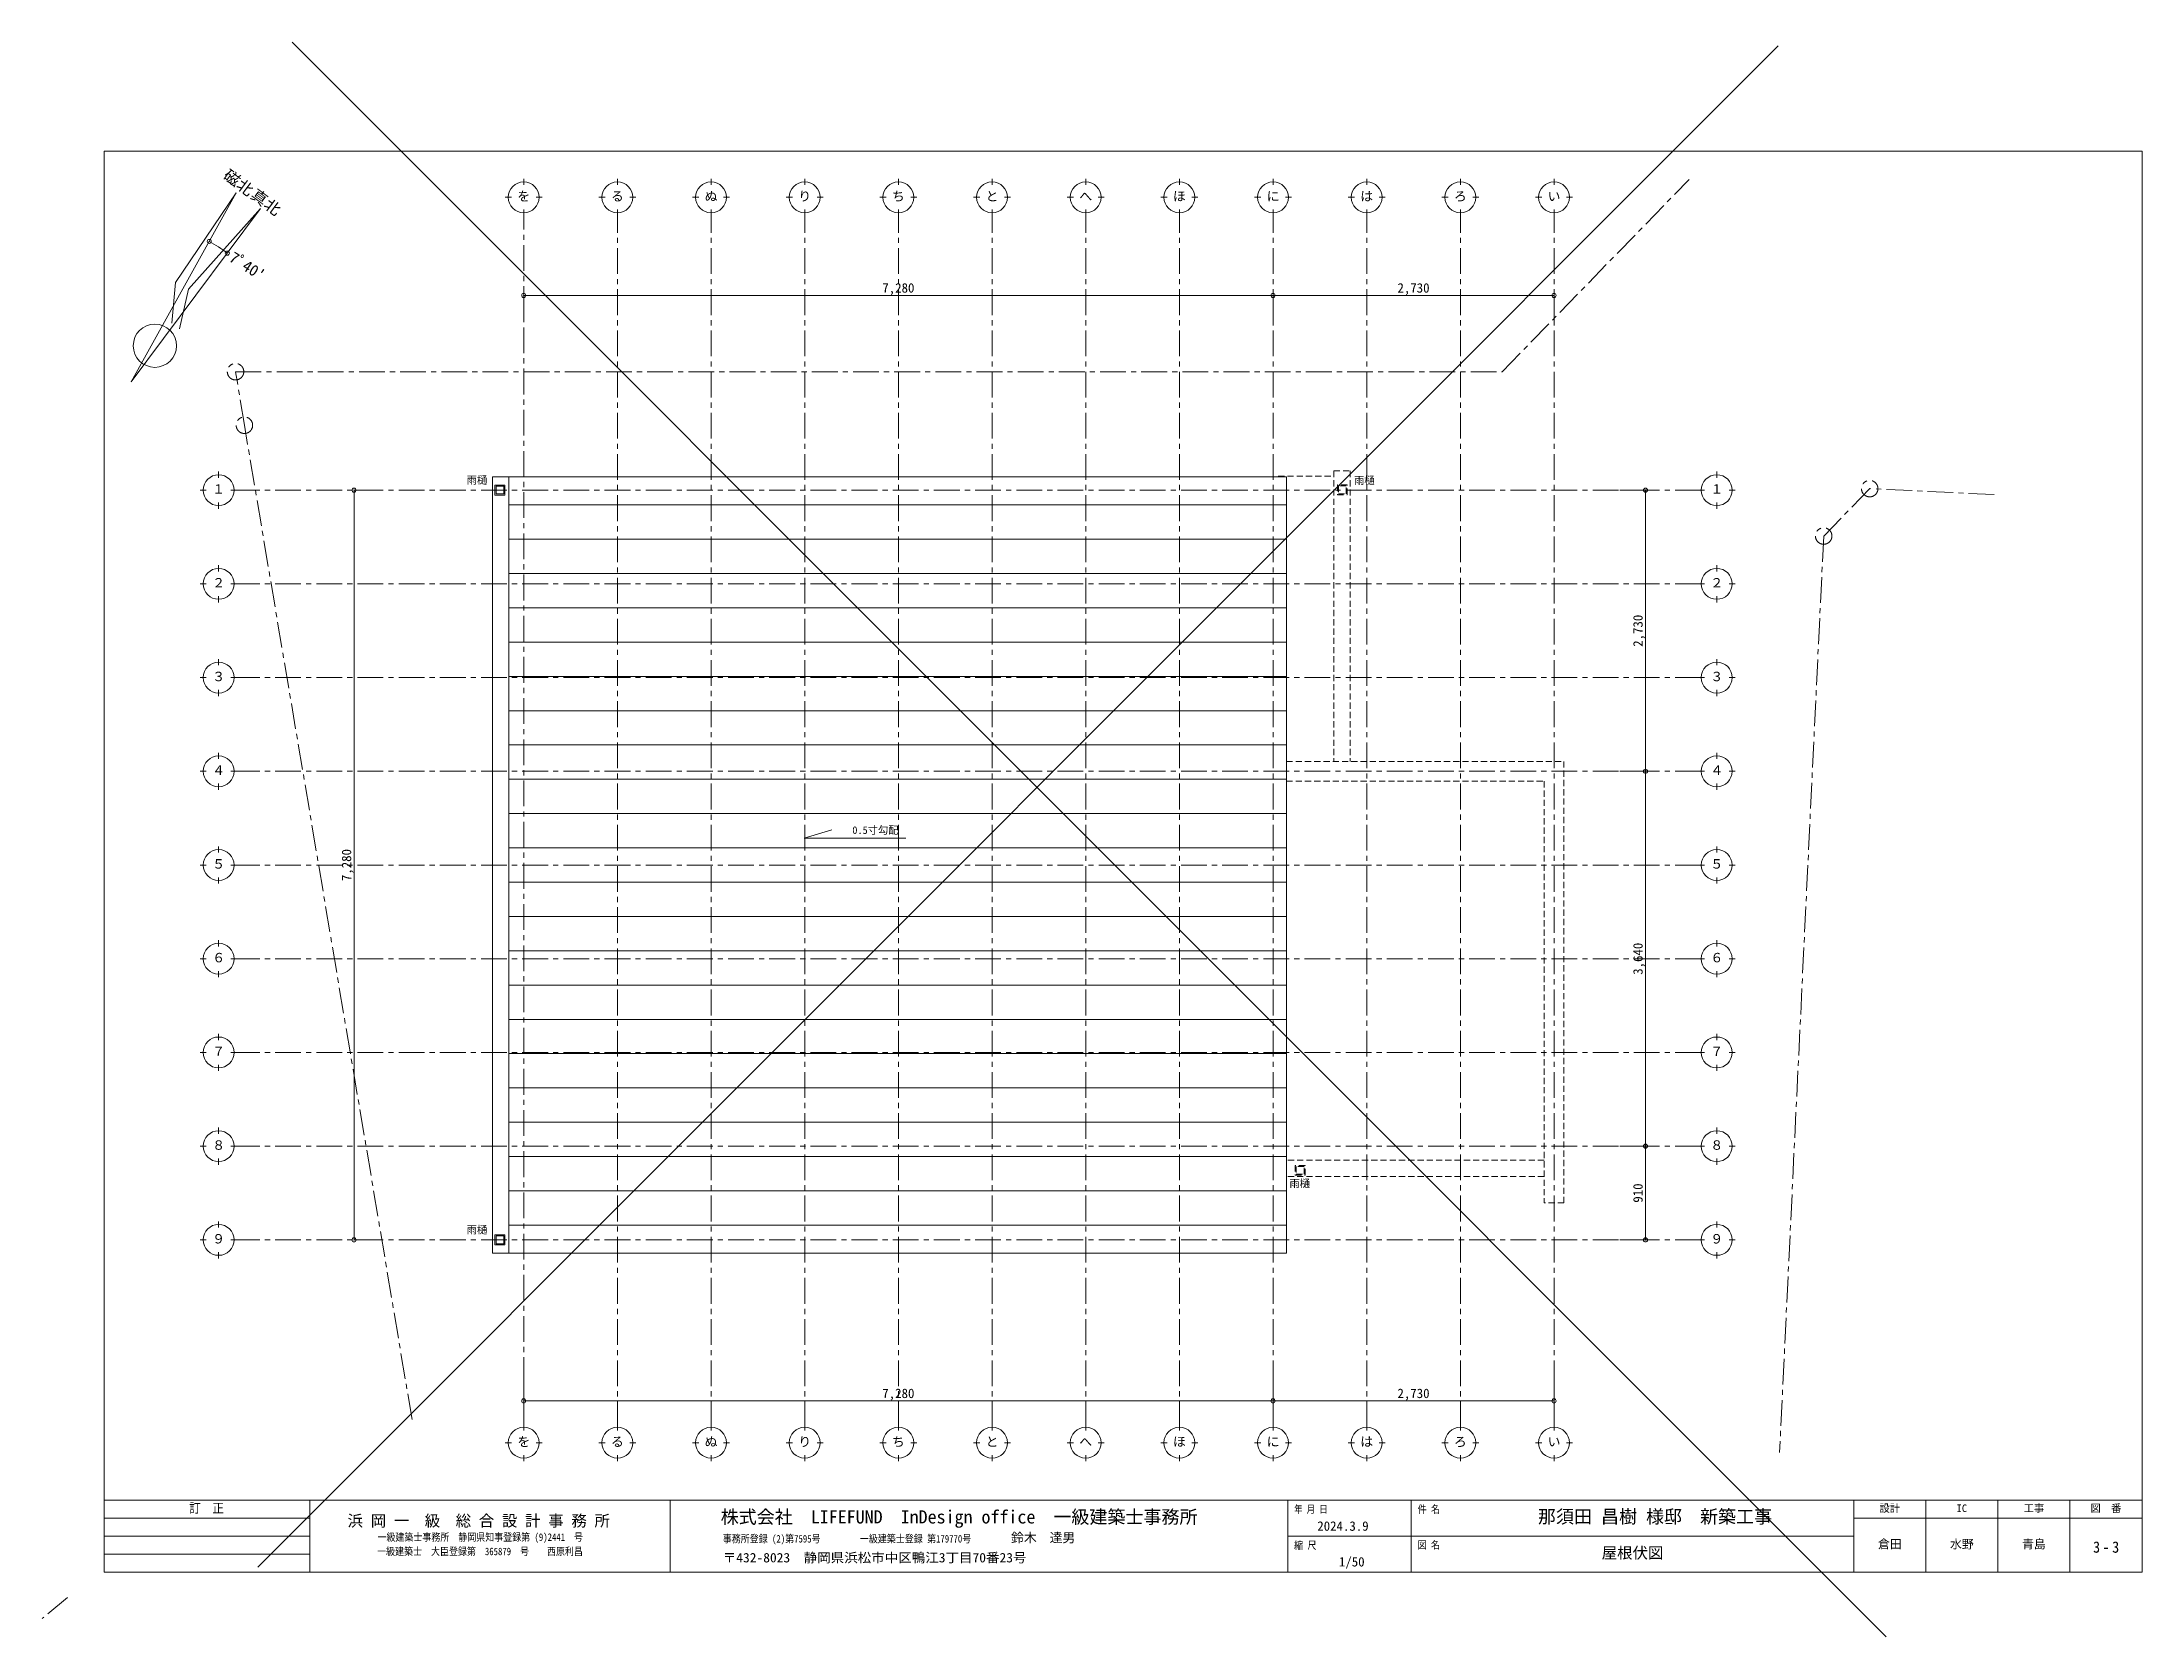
# Model space of a CAD drawing. Units: millimetres at full size, sheet at 1:50. Extents: x -16792 to 54909, y -26252 to 25759.
# Drawn here: x 34507 to 54909, y 9387 to 24874 of the extents above; entities that cross this region are included whole.
import ezdxf
from ezdxf.enums import TextEntityAlignment as Align

# ---------------------------------------------------------------- set-up
doc = ezdxf.new("R2010")
doc.units = ezdxf.units.MM
doc.header["$LTSCALE"] = 50
doc.header["$PDMODE"] = 32
doc.header["$PDSIZE"] = 40
doc.linetypes.add('CHAIN1', pattern=[8, 5, -1, 1, -1])
doc.linetypes.add('DASHED1', pattern=[1.8, 1.2, -0.6])
for name, color, linetype, lineweight in [('3-1_通り芯・通り番号', 7, 'Continuous', 13), ('3-3_仕上線(黄)', 3, 'Continuous', 20), ('3-6_住宅設備・造作', 4, 'Continuous', 5), ('3-A_文字', 7, 'Continuous', 13), ('3-D_断熱・その他ｸﾞﾚｰ', 1, 'Continuous', 9), ('3-F_寸法・方位', 7, 'Continuous', 13), ('F-F_図面枠（共通）', 7, 'Continuous', 13)]:
    doc.layers.add(name, color=color, linetype=linetype, lineweight=lineweight)
doc.styles.add('ＭＳ ゴシック', font='')
doc.styles.get('ＭＳ ゴシック').set_extended_font_data('MS Gothic')

msp = doc.modelspace()

# ---------------------------------------------------------------- texts
at = {"layer": '3-A_文字', "style": 'ＭＳ ゴシック', "width": 1.05}
for s, p in [('磁北', (36238.06, 23533.04)), ('真北', (36504.03, 23343.26))]:
    msp.add_text(s, height=110, rotation=323.229, dxfattribs=at).set_placement(p, align=Align.BOTTOM_LEFT)
at = {"layer": '3-A_文字', "style": 'ＭＳ ゴシック'}
for s, height, p in [('を', 91.64, (39124.49, 23303.56)), ('る', 91.64, (40034.49, 23303.56)), ('ぬ', 91.64, (40944.49, 23303.56)), ('り', 91.64, (41854.49, 23303.56)), ('ち', 91.64, (42764.49, 23303.56)), ('と', 91.64, (43674.49, 23303.56)), ('へ', 91.64, (44584.49, 23303.56)), ('ほ', 91.64, (45494.49, 23303.56)), ('に', 91.64, (46404.49, 23303.56)), ('は', 91.64, (47314.49, 23303.56)), ('ろ', 91.64, (48224.49, 23303.56)), ('い', 91.64, (49134.49, 23303.56)), ('雨樋', 73.31, (38632.54, 20562.12)), ('雨樋', 73.31, (47253.84, 20558.07)), ('１', 91.64, (36160.26, 20460.05)), ('１', 91.64, (50715.37, 20460.05)), ('２', 91.64, (36160.26, 19550.05)), ('２', 91.64, (50715.37, 19550.05)), ('３', 91.64, (36160.26, 18640.05)), ('３', 91.64, (50715.37, 18640.05)), ('４', 91.64, (36160.26, 17730.05)), ('４', 91.64, (50715.37, 17730.05)), ('0.5寸勾配', 73.31, (42379.25, 17162.54)), ('５', 91.64, (36160.26, 16820.05)), ('５', 91.64, (50715.37, 16820.05)), ('６', 91.64, (36160.26, 15910.05)), ('６', 91.64, (50715.37, 15910.05)), ('７', 91.64, (36160.26, 15000.05)), ('７', 91.64, (50715.37, 15000.05)), ('８', 91.64, (36160.26, 14090.05)), ('８', 91.64, (50715.37, 14090.05)), ('雨樋', 73.31, (46626.03, 13731.91)), ('９', 91.64, (36160.26, 13180.05)), ('雨樋', 73.31, (38632.54, 13282.12)), ('９', 91.64, (50715.37, 13180.05)), ('を', 91.64, (39124.49, 11210.05)), ('る', 91.64, (40034.49, 11210.05)), ('ぬ', 91.64, (40944.49, 11210.05)), ('り', 91.64, (41854.49, 11210.05)), ('ち', 91.64, (42764.49, 11210.05)), ('と', 91.64, (43674.49, 11210.05)), ('へ', 91.64, (44584.49, 11210.05)), ('ほ', 91.64, (45494.49, 11210.05)), ('に', 91.64, (46404.49, 11210.05)), ('は', 91.64, (47314.49, 11210.05)), ('ろ', 91.64, (48224.49, 11210.05)), ('い', 91.64, (49134.49, 11210.05))]:
    msp.add_text(s, height=height, dxfattribs=at).set_placement(p, align=Align.BOTTOM_LEFT)
msp.add_text("7ﾟ40'", height=110, rotation=327.062, dxfattribs=at).set_placement((36297.39, 22725.29), align=Align.BOTTOM_LEFT)
at = {"layer": '3-F_寸法・方位', "style": 'ＭＳ ゴシック'}
for s, p in [('7,280', (42670.74, 22413.07)), ('2,730', (47675.74, 22413.07)), ('7,280', (42670.74, 11679.12)), ('2,730', (47675.74, 11679.12))]:
    msp.add_text(s, height=91.64, dxfattribs=at).set_placement(p, align=Align.BOTTOM_LEFT)
for s, p in [('2,730', (50085.22, 19001.3)), ('7,280', (37538.11, 16726.3)), ('3,640', (50085.22, 15816.3)), ('910', (50085.22, 13603.8))]:
    msp.add_text(s, height=91.64, rotation=90, dxfattribs=at).set_placement(p, align=Align.BOTTOM_LEFT)
at = {"layer": 'F-F_図面枠（共通）', "style": 'ＭＳ ゴシック'}
for s, height, width, p in [('訂\u3000正', 91.64, 0.9, (35936.7, 10565.61)), ('年 月 日', 73.31, 0.8, (46671.42, 10568.25)), ('件 名', 73.31, 0.85, (47871.42, 10568.25)), ('一級建築士\u3000大臣登録第\u3000365879\u3000号\u3000\u3000西原利昌', 73.31, 0.85, (37762.77, 10158.98)), ('一級建築士事務所\u3000静岡県知事登録第 (9)2441\u3000号', 73.31, 0.85, (37766.15, 10297.58)), ('事務所登録 (2)第7595号', 73.31, 0.85, (41120.84, 10281.86)), ('〒432-8023\u3000静岡県浜松市中区鴨江3丁目70番23号', 91.64, 1.05, (41120.53, 10083.49)), ('一級建築士登録 第179770号', 73.31, 0.85, (42452.69, 10281.86)), ('縮 尺', 73.31, 0.85, (46671.42, 10218.25)), ('図 名', 73.31, 0.85, (47871.77, 10221.49))]:
    msp.add_text(s, height=height, dxfattribs=dict(at, width=width)).set_placement(p, align=Align.BOTTOM_LEFT)
for s, height, p in [('株式会社\u3000LIFEFUND\u3000InDesign office\u3000一級建築士事務所', 128.3, (41100.38, 10450.33)), ('那須田 昌樹 様邸\u3000新築工事', 128.3, (49040.45, 10453.11)), ('設計', 73.31, (52359.2, 10578.11)), ('IC', 73.31, (53109.2, 10578.11)), ('工事', 73.31, (53759.2, 10578.11)), ('図\u3000番', 73.31, (54409.2, 10578.11)), ('浜 岡 一\u3000級\u3000総 合 設 計 事 務 所', 110, (37475.27, 10427.32)), ('鈴木\u3000達男', 91.64, (43921.19, 10278.24)), ('倉田', 84.31, (52344.2, 10220.61)), ('水野', 84.31, (53044.2, 10220.61)), ('青島', 84.31, (53744.2, 10220.61)), ('1/50', 91.64, (47107.04, 10043.69))]:
    msp.add_text(s, height=height, dxfattribs=at).set_placement(p, align=Align.BOTTOM_LEFT)
at = {"layer": 'F-F_図面枠（共通）', "color": 3, "style": 'ＭＳ ゴシック'}
for s, height, p in [('2024.3.9', 91.64, (46896.7, 10390.61)), ('屋根伏図', 110, (49659.2, 10115.61))]:
    msp.add_text(s, height=height, dxfattribs=at).set_placement(p, align=Align.BOTTOM_LEFT)
at = {"layer": 'F-F_図面枠（共通）', "color": 3, "insert": (54434.2, 10203.11), "char_height": 110, "attachment_point": 7, "style": 'ＭＳ ゴシック'}
msp.add_mtext('\\T1.38;\\W0.9;3-3', dxfattribs=at)

# ---------------------------------------------------------------- linework, layer by layer
at = {"layer": '3-1_通り芯・通り番号'}
for p, q in [((39186.99, 23546.06), (39186.99, 23486.06)), ((40096.99, 23546.06), (40096.99, 23486.06)), ((41006.99, 23546.06), (41006.99, 23486.06)), ((41916.99, 23546.06), (41916.99, 23486.06)), ((42826.99, 23546.06), (42826.99, 23486.06)), ((43736.99, 23546.06), (43736.99, 23486.06)), ((44646.99, 23546.06), (44646.99, 23486.06)), ((45556.99, 23546.06), (45556.99, 23486.06)), ((46466.99, 23546.06), (46466.99, 23486.06)), ((47376.99, 23546.06), (47376.99, 23486.06)), ((48286.99, 23546.06), (48286.99, 23486.06)), ((49196.99, 23546.06), (49196.99, 23486.06)), ((39006.99, 23366.06), (39066.99, 23366.06)), ((39306.99, 23366.06), (39366.99, 23366.06)), ((39916.99, 23366.06), (39976.99, 23366.06)), ((40216.99, 23366.06), (40276.99, 23366.06)), ((40826.99, 23366.06), (40886.99, 23366.06)), ((41126.99, 23366.06), (41186.99, 23366.06)), ((41736.99, 23366.06), (41796.99, 23366.06)), ((42036.99, 23366.06), (42096.99, 23366.06)), ((42646.99, 23366.06), (42706.99, 23366.06)), ((42946.99, 23366.06), (43006.99, 23366.06)), ((43556.99, 23366.06), (43616.99, 23366.06)), ((43856.99, 23366.06), (43916.99, 23366.06)), ((44466.99, 23366.06), (44526.99, 23366.06)), ((44766.99, 23366.06), (44826.99, 23366.06)), ((45376.99, 23366.06), (45436.99, 23366.06)), ((45676.99, 23366.06), (45736.99, 23366.06)), ((46286.99, 23366.06), (46346.99, 23366.06)), ((46586.99, 23366.06), (46646.99, 23366.06)), ((47196.99, 23366.06), (47256.99, 23366.06)), ((47496.99, 23366.06), (47556.99, 23366.06)), ((48106.99, 23366.06), (48166.99, 23366.06)), ((48406.99, 23366.06), (48466.99, 23366.06)), ((49016.99, 23366.06), (49076.99, 23366.06)), ((49316.99, 23366.06), (49376.99, 23366.06)), ((39186.99, 23246.06), (39186.99, 23186.06)), ((40096.99, 23246.06), (40096.99, 23186.06)), ((41006.99, 23246.06), (41006.99, 23186.06)), ((41916.99, 23246.06), (41916.99, 23186.06)), ((42826.99, 23246.06), (42826.99, 23186.06)), ((43736.99, 23246.06), (43736.99, 23186.06)), ((44646.99, 23246.06), (44646.99, 23186.06)), ((45556.99, 23246.06), (45556.99, 23186.06)), ((46466.99, 23246.06), (46466.99, 23186.06)), ((47376.99, 23246.06), (47376.99, 23186.06)), ((48286.99, 23246.06), (48286.99, 23186.06)), ((49196.99, 23246.06), (49196.99, 23186.06)), ((36222.76, 20642.55), (36222.76, 20702.55)), ((50777.87, 20702.55), (50777.87, 20642.55)), ((36042.76, 20522.55), (36102.76, 20522.55)), ((36342.76, 20522.55), (36402.76, 20522.55)), ((50657.87, 20522.55), (50597.87, 20522.55)), ((50957.87, 20522.55), (50897.87, 20522.55)), ((36222.76, 20342.55), (36222.76, 20402.55)), ((50777.87, 20402.55), (50777.87, 20342.55)), ((36222.76, 19732.55), (36222.76, 19792.55)), ((50777.87, 19792.55), (50777.87, 19732.55)), ((36042.76, 19612.55), (36102.76, 19612.55)), ((36342.76, 19612.55), (36402.76, 19612.55)), ((50657.87, 19612.55), (50597.87, 19612.55)), ((50957.87, 19612.55), (50897.87, 19612.55)), ((36222.76, 19432.55), (36222.76, 19492.55)), ((50777.87, 19492.55), (50777.87, 19432.55)), ((36222.76, 18822.55), (36222.76, 18882.55)), ((50777.87, 18882.55), (50777.87, 18822.55)), ((36042.76, 18702.55), (36102.76, 18702.55)), ((36222.76, 18522.55), (36222.76, 18582.55)), ((36342.76, 18702.55), (36402.76, 18702.55)), ((50657.87, 18702.55), (50597.87, 18702.55)), ((50777.87, 18582.55), (50777.87, 18522.55)), ((50957.87, 18702.55), (50897.87, 18702.55)), ((36222.76, 17912.55), (36222.76, 17972.55)), ((50777.87, 17972.55), (50777.87, 17912.55)), ((36042.76, 17792.55), (36102.76, 17792.55)), ((36342.76, 17792.55), (36402.76, 17792.55)), ((50657.87, 17792.55), (50597.87, 17792.55)), ((50957.87, 17792.55), (50897.87, 17792.55)), ((36222.76, 17612.55), (36222.76, 17672.55)), ((50777.87, 17672.55), (50777.87, 17612.55)), ((36222.76, 17002.55), (36222.76, 17062.55)), ((50777.87, 17062.55), (50777.87, 17002.55)), ((36042.76, 16882.55), (36102.76, 16882.55)), ((36222.76, 16702.55), (36222.76, 16762.55)), ((36342.76, 16882.55), (36402.76, 16882.55)), ((50657.87, 16882.55), (50597.87, 16882.55)), ((50777.87, 16762.55), (50777.87, 16702.55)), ((50957.87, 16882.55), (50897.87, 16882.55)), ((36222.76, 16092.55), (36222.76, 16152.55)), ((50777.87, 16152.55), (50777.87, 16092.55)), ((36042.76, 15972.55), (36102.76, 15972.55)), ((36342.76, 15972.55), (36402.76, 15972.55)), ((50657.87, 15972.55), (50597.87, 15972.55)), ((50957.87, 15972.55), (50897.87, 15972.55)), ((36222.76, 15792.55), (36222.76, 15852.55)), ((50777.87, 15852.55), (50777.87, 15792.55)), ((36222.76, 15182.55), (36222.76, 15242.55)), ((50777.87, 15242.55), (50777.87, 15182.55)), ((36042.76, 15062.55), (36102.76, 15062.55)), ((36222.76, 14882.55), (36222.76, 14942.55)), ((36342.76, 15062.55), (36402.76, 15062.55)), ((50657.87, 15062.55), (50597.87, 15062.55)), ((50777.87, 14942.55), (50777.87, 14882.55)), ((50957.87, 15062.55), (50897.87, 15062.55)), ((36222.76, 14272.55), (36222.76, 14332.55)), ((50777.87, 14332.55), (50777.87, 14272.55)), ((36042.76, 14152.55), (36102.76, 14152.55)), ((36342.76, 14152.55), (36402.76, 14152.55)), ((50657.87, 14152.55), (50597.87, 14152.55)), ((50957.87, 14152.55), (50897.87, 14152.55)), ((36222.76, 13972.55), (36222.76, 14032.55)), ((50777.87, 14032.55), (50777.87, 13972.55)), ((36222.76, 13362.55), (36222.76, 13422.55)), ((50777.87, 13422.55), (50777.87, 13362.55)), ((36042.76, 13242.55), (36102.76, 13242.55)), ((36222.76, 13062.55), (36222.76, 13122.55)), ((36342.76, 13242.55), (36402.76, 13242.55)), ((50657.87, 13242.55), (50597.87, 13242.55)), ((50777.87, 13122.55), (50777.87, 13062.55)), ((50957.87, 13242.55), (50897.87, 13242.55)), ((39186.99, 11392.55), (39186.99, 11452.55)), ((40096.99, 11392.55), (40096.99, 11452.55)), ((41006.99, 11392.55), (41006.99, 11452.55)), ((41916.99, 11392.55), (41916.99, 11452.55)), ((42826.99, 11392.55), (42826.99, 11452.55)), ((43736.99, 11392.55), (43736.99, 11452.55)), ((44646.99, 11392.55), (44646.99, 11452.55)), ((45556.99, 11392.55), (45556.99, 11452.55)), ((46466.99, 11392.55), (46466.99, 11452.55)), ((47376.99, 11392.55), (47376.99, 11452.55)), ((48286.99, 11392.55), (48286.99, 11452.55)), ((49196.99, 11392.55), (49196.99, 11452.55)), ((39066.99, 11272.55), (39006.99, 11272.55)), ((39366.99, 11272.55), (39306.99, 11272.55)), ((39976.99, 11272.55), (39916.99, 11272.55)), ((40276.99, 11272.55), (40216.99, 11272.55)), ((40886.99, 11272.55), (40826.99, 11272.55)), ((41186.99, 11272.55), (41126.99, 11272.55)), ((41796.99, 11272.55), (41736.99, 11272.55)), ((42096.99, 11272.55), (42036.99, 11272.55)), ((42706.99, 11272.55), (42646.99, 11272.55)), ((43006.99, 11272.55), (42946.99, 11272.55)), ((43616.99, 11272.55), (43556.99, 11272.55)), ((43916.99, 11272.55), (43856.99, 11272.55)), ((44526.99, 11272.55), (44466.99, 11272.55)), ((44826.99, 11272.55), (44766.99, 11272.55)), ((45436.99, 11272.55), (45376.99, 11272.55)), ((45736.99, 11272.55), (45676.99, 11272.55)), ((46346.99, 11272.55), (46286.99, 11272.55)), ((46646.99, 11272.55), (46586.99, 11272.55)), ((47256.99, 11272.55), (47196.99, 11272.55)), ((47556.99, 11272.55), (47496.99, 11272.55)), ((48166.99, 11272.55), (48106.99, 11272.55)), ((48466.99, 11272.55), (48406.99, 11272.55)), ((49076.99, 11272.55), (49016.99, 11272.55)), ((49376.99, 11272.55), (49316.99, 11272.55)), ((39186.99, 11092.55), (39186.99, 11152.55)), ((40096.99, 11092.55), (40096.99, 11152.55)), ((41006.99, 11092.55), (41006.99, 11152.55)), ((41916.99, 11092.55), (41916.99, 11152.55)), ((42826.99, 11092.55), (42826.99, 11152.55)), ((43736.99, 11092.55), (43736.99, 11152.55)), ((44646.99, 11092.55), (44646.99, 11152.55)), ((45556.99, 11092.55), (45556.99, 11152.55)), ((46466.99, 11092.55), (46466.99, 11152.55)), ((47376.99, 11092.55), (47376.99, 11152.55)), ((48286.99, 11092.55), (48286.99, 11152.55)), ((49196.99, 11092.55), (49196.99, 11152.55))]:
    msp.add_line(p, q, dxfattribs=at)
at = {"layer": '3-1_通り芯・通り番号', "color": 1, "linetype": 'CHAIN1', "lineweight": 9}
for p, q in [((39186.99, 11452.55), (39186.99, 23216.06)), ((40096.99, 11422.55), (40096.99, 23216.06)), ((41006.99, 11422.55), (41006.99, 23216.06)), ((41916.99, 11422.55), (41916.99, 23216.06)), ((42826.99, 11422.55), (42826.99, 23216.06)), ((43736.99, 11422.55), (43736.99, 23216.06)), ((44646.99, 11422.55), (44646.99, 23216.06)), ((45556.99, 11422.55), (45556.99, 23216.06)), ((46466.99, 11422.55), (46466.99, 23216.06)), ((47376.99, 11422.55), (47376.99, 23216.06)), ((48286.99, 11422.55), (48286.99, 23216.06)), ((49196.99, 11422.55), (49196.99, 23216.06)), ((36473.08, 21152.77), (36386.99, 21672.54)), ((38102.47, 11499.56), (36473.08, 21152.77)), ((36372.76, 20522.55), (50627.87, 20522.55)), ((52263.64, 20537.4), (51816.56, 20077.15)), ((53474.43, 20479.47), (52263.64, 20537.4)), ((51816.56, 20077.15), (51388.34, 11179.14)), ((36372.76, 19612.55), (50627.87, 19612.55)), ((36372.76, 18702.55), (50627.87, 18702.55)), ((36372.76, 17792.55), (50627.87, 17792.55)), ((36372.76, 16882.55), (50627.87, 16882.55)), ((36372.76, 15972.55), (50627.87, 15972.55)), ((36372.76, 15062.55), (50627.87, 15062.55)), ((36372.76, 14152.55), (50627.87, 14152.55)), ((36372.76, 13242.55), (50627.87, 13242.55))]:
    msp.add_line(p, q, dxfattribs=at)
msp.add_lwpolyline([(36386.99, 21672.54), (48694.01, 21672.55), (50509.22, 23539.8)], dxfattribs=at)
at = {"layer": '3-1_通り芯・通り番号'}
for centre in [(39186.99, 23366.06), (40096.99, 23366.06), (41006.99, 23366.06), (41916.99, 23366.06), (42826.99, 23366.06), (43736.99, 23366.06), (44646.99, 23366.06), (45556.99, 23366.06), (46466.99, 23366.06), (47376.99, 23366.06), (48286.99, 23366.06), (49196.99, 23366.06), (36222.76, 20522.55), (50777.87, 20522.55), (36222.76, 19612.55), (50777.87, 19612.55), (36222.76, 18702.55), (50777.87, 18702.55), (36222.76, 17792.55), (50777.87, 17792.55), (36222.76, 16882.55), (50777.87, 16882.55), (36222.76, 15972.55), (50777.87, 15972.55), (36222.76, 15062.55), (50777.87, 15062.55), (36222.76, 14152.55), (50777.87, 14152.55), (36222.76, 13242.55), (50777.87, 13242.55), (39186.99, 11272.55), (40096.99, 11272.55), (41006.99, 11272.55), (41916.99, 11272.55), (42826.99, 11272.55), (43736.99, 11272.55), (44646.99, 11272.55), (45556.99, 11272.55), (46466.99, 11272.55), (47376.99, 11272.55), (48286.99, 11272.55), (49196.99, 11272.55)]:
    msp.add_circle(centre, 150, dxfattribs=at)
at = {"layer": '3-1_通り芯・通り番号', "color": 1, "linetype": 'CHAIN1', "lineweight": 9}
for centre in [(36386.99, 21672.54), (36386.99, 21672.54), (36386.99, 21672.54), (36473.08, 21152.77), (36473.08, 21152.77), (52263.64, 20537.4), (51816.56, 20077.15)]:
    msp.add_circle(centre, 80, dxfattribs=at)
at = {"layer": '3-3_仕上線(黄)', "color": 7, "lineweight": 13}
for p, q in [((38881.99, 20652.55), (46596.99, 20652.55)), ((38881.99, 13112.55), (38881.99, 20652.55)), ((39041.99, 13112.55), (39041.99, 20652.55)), ((46596.99, 13112.55), (46596.99, 20652.55)), ((38881.99, 13112.55), (46596.99, 13112.55))]:
    msp.add_line(p, q, dxfattribs=at)
at = {"layer": '3-3_仕上線(黄)', "color": 7, "linetype": 'DASHED1', "lineweight": 13}
for p, q in [((46516.99, 20657.55), (47056.99, 20657.55)), ((47056.99, 20709.07), (47056.99, 17889.05)), ((47056.99, 20709.07), (47216.99, 20709.07)), ((47216.99, 20709.07), (47216.99, 17889.05)), ((46596.99, 17889.05), (49293.49, 17889.05)), ((49293.49, 17889.05), (49293.49, 13601.05)), ((46596.99, 17696.05), (49100.49, 17696.05)), ((49100.49, 17696.05), (49100.49, 13601.05)), ((49100.49, 14017.55), (46596.99, 14017.55)), ((49100.49, 13857.55), (46596.99, 13857.55)), ((49293.49, 13601.05), (49100.49, 13601.05))]:
    msp.add_line(p, q, dxfattribs=at)
at = {"layer": '3-6_住宅設備・造作', "color": 7, "lineweight": 13}
for p, q in [((39002.47, 20570.41), (38907.47, 20570.41)), ((38907.47, 20570.41), (38907.47, 20475.41)), ((38907.47, 20475.41), (39002.47, 20475.41)), ((38992.47, 20560.41), (38917.47, 20560.41)), ((38917.47, 20560.41), (38917.47, 20485.41)), ((38917.47, 20485.41), (38992.47, 20485.41)), ((38992.47, 20485.41), (38992.47, 20560.41)), ((39002.47, 20475.41), (39002.47, 20570.41)), ((39002.47, 13290.41), (38907.47, 13290.41)), ((38907.47, 13290.41), (38907.47, 13195.41)), ((38992.47, 13280.41), (38917.47, 13280.41)), ((38917.47, 13280.41), (38917.47, 13205.41)), ((38992.47, 13205.41), (38992.47, 13280.41)), ((39002.47, 13195.41), (39002.47, 13290.41)), ((38907.47, 13195.41), (39002.47, 13195.41)), ((38917.47, 13205.41), (38992.47, 13205.41))]:
    msp.add_line(p, q, dxfattribs=at)
at = {"layer": '3-6_住宅設備・造作', "color": 7, "linetype": 'DASHED1', "lineweight": 13}
for p, q in [((47092.31, 20573.26), (47092.31, 20478.26)), ((47092.31, 20478.26), (47187.31, 20478.26)), ((46778.04, 13965.91), (46683.04, 13965.91)), ((46778.04, 13870.91), (46778.04, 13965.91))]:
    msp.add_line(p, q, dxfattribs=at)
for points in [[(47187.31, 20478.26), (47187.31, 20573.26), (47092.31, 20573.26)], [(46683.04, 13965.91), (46683.04, 13870.91), (46778.04, 13870.91)]]:
    msp.add_lwpolyline(points, dxfattribs=at)
for points in [[(47102.31, 20488.26), (47177.31, 20488.26), (47177.31, 20563.26), (47102.31, 20563.26)], [(46768.04, 13955.91), (46693.04, 13955.91), (46693.04, 13880.91), (46768.04, 13880.91)]]:
    msp.add_lwpolyline(points, close=True, dxfattribs=at)
at = {"layer": '3-A_文字'}
for p, q in [((35372.45, 21573.98), (36393.9, 23408.82)), ((35803.86, 22540.29), (36393.9, 23408.82)), ((35372.45, 21573.98), (36629.55, 23256.15)), ((35928.91, 22474.1), (36629.55, 23256.15)), ((35803.86, 22540.29), (35769.15, 22145.46)), ((35928.91, 22474.1), (35841.84, 22087.43)), ((41912.19, 17142.28), (42179.05, 17223.97)), ((42897.95, 17142.28), (41912.19, 17142.28))]:
    msp.add_line(p, q, dxfattribs=at)
msp.add_circle((35603.38, 21924.8), 210, dxfattribs=at)
at = {"layer": '3-A_文字', "color": 4, "lineweight": 5}
msp.add_arc((35372.45, 21573.98), 1560.74, 53.22897, 60.89564, dxfattribs=at)
at = {"layer": '3-A_文字', "color": 2}
for p in [(36131.6, 22937.65), (36306.74, 22824.18)]:
    msp.add_point(p, dxfattribs=at)
at = {"layer": '3-D_断熱・その他ｸﾞﾚｰ', "color": 4, "lineweight": 5}
for p, q in [((39041.99, 20379.05), (46596.99, 20379.05)), ((39041.99, 20046.05), (46596.99, 20046.05)), ((39041.99, 19713.05), (46596.99, 19713.05)), ((39041.99, 19380.05), (46596.99, 19380.05)), ((39041.99, 19047.05), (46596.99, 19047.05)), ((39041.99, 18714.05), (46596.99, 18714.05)), ((39041.99, 18381.05), (46596.99, 18381.05)), ((39041.99, 18048.05), (46596.99, 18048.05)), ((39041.99, 17715.05), (46596.99, 17715.05)), ((39041.99, 17382.05), (46596.99, 17382.05)), ((39041.99, 17049.05), (46596.99, 17049.05)), ((39041.99, 16716.05), (46596.99, 16716.05)), ((39041.99, 16383.05), (46596.99, 16383.05)), ((39041.99, 16050.05), (46596.99, 16050.05)), ((39041.99, 15717.05), (46596.99, 15717.05)), ((39041.99, 15384.05), (46596.99, 15384.05)), ((39041.99, 15051.05), (46596.99, 15051.05)), ((39041.99, 14718.05), (46596.99, 14718.05)), ((39041.99, 14385.05), (46596.99, 14385.05)), ((39041.99, 14052.05), (46596.99, 14052.05)), ((39041.99, 13719.05), (46596.99, 13719.05)), ((39041.99, 13386.05), (46596.99, 13386.05))]:
    msp.add_line(p, q, dxfattribs=at)
at = {"layer": '3-F_寸法・方位'}
for p, q in [((39186.99, 22413.07), (46466.99, 22413.07)), ((39186.99, 22413.07), (39186.99, 22163.07)), ((46466.99, 22413.07), (46466.99, 22163.07)), ((46466.99, 22413.07), (49196.99, 22413.07)), ((49196.99, 22413.07), (49196.99, 22163.07)), ((37538.11, 20522.55), (37538.11, 13242.55)), ((37538.11, 20522.55), (37788.11, 20522.55)), ((50085.22, 20522.55), (49835.22, 20522.55)), ((50085.22, 20522.55), (50085.22, 17792.55)), ((50085.22, 17792.55), (49835.22, 17792.55)), ((50085.22, 17792.55), (50085.22, 14152.55)), ((50085.22, 14152.55), (49835.22, 14152.55)), ((50085.22, 14152.55), (50085.22, 13242.55)), ((37538.11, 13242.55), (37788.11, 13242.55)), ((50085.22, 13242.55), (49835.22, 13242.55)), ((39186.99, 11679.12), (39186.99, 11929.12)), ((46466.99, 11679.12), (46466.99, 11929.12)), ((49196.99, 11679.12), (49196.99, 11929.12)), ((39186.99, 11679.12), (46466.99, 11679.12)), ((46466.99, 11679.12), (49196.99, 11679.12))]:
    msp.add_line(p, q, dxfattribs=at)
for p in [(39186.99, 22413.07), (46466.99, 22413.07), (49196.99, 22413.07), (37538.11, 20522.55), (50085.22, 20522.55), (50085.22, 17792.55), (50085.22, 14152.55), (37538.11, 13242.55), (50085.22, 13242.55), (39186.99, 11679.12), (46466.99, 11679.12), (49196.99, 11679.12)]:
    msp.add_point(p, dxfattribs=at)
at = {"layer": 'F-F_図面枠（共通）'}
for p, q in [((51375.66, 24836.27), (36604.74, 10065.35)), ((36937.91, 24873.87), (52425.06, 9386.72)), ((35109.2, 23815.61), (35109.2, 10015.61)), ((35109.2, 23815.61), (54909.2, 23815.61)), ((54909.2, 23815.61), (54909.2, 10015.61)), ((35109.2, 10715.61), (54909.2, 10715.61)), ((37109.2, 10715.61), (37109.2, 10015.61)), ((40609.2, 10715.61), (40609.2, 10015.61)), ((46609.2, 10715.61), (46609.2, 10015.61)), ((47809.2, 10715.61), (47809.2, 10015.61)), ((52109.2, 10715.61), (52109.2, 10015.61)), ((52809.2, 10715.61), (52809.2, 10015.61)), ((53509.2, 10715.61), (53509.2, 10015.61)), ((54209.2, 10715.61), (54209.2, 10015.61)), ((52109.2, 10540.61), (54909.2, 10540.61)), ((46609.2, 10365.61), (52109.2, 10365.61)), ((35109.2, 10015.61), (54909.2, 10015.61))]:
    msp.add_line(p, q, dxfattribs=at)
at = {"layer": 'F-F_図面枠（共通）', "color": 4, "lineweight": 5}
for p, q in [((35109.2, 10540.61), (37109.2, 10540.61)), ((35109.2, 10365.61), (37109.2, 10365.61)), ((35109.2, 10190.61), (37109.2, 10190.61))]:
    msp.add_line(p, q, dxfattribs=at)
at = {"layer": 'F-F_図面枠（共通）', "color": 1, "linetype": 'CHAIN1', "lineweight": 9}
msp.add_line((34754.72, 9771.38), (34506.54, 9565.61), dxfattribs=at)

msp.set_redraw_order([(e.dxf.handle, doc.entitydb.next_handle()) for e in msp.query("TEXT MTEXT ATTDEF DIMENSION ARC_DIMENSION")])  # texts and dimensions are drawn at this point

doc.saveas('drawing.dxf')
